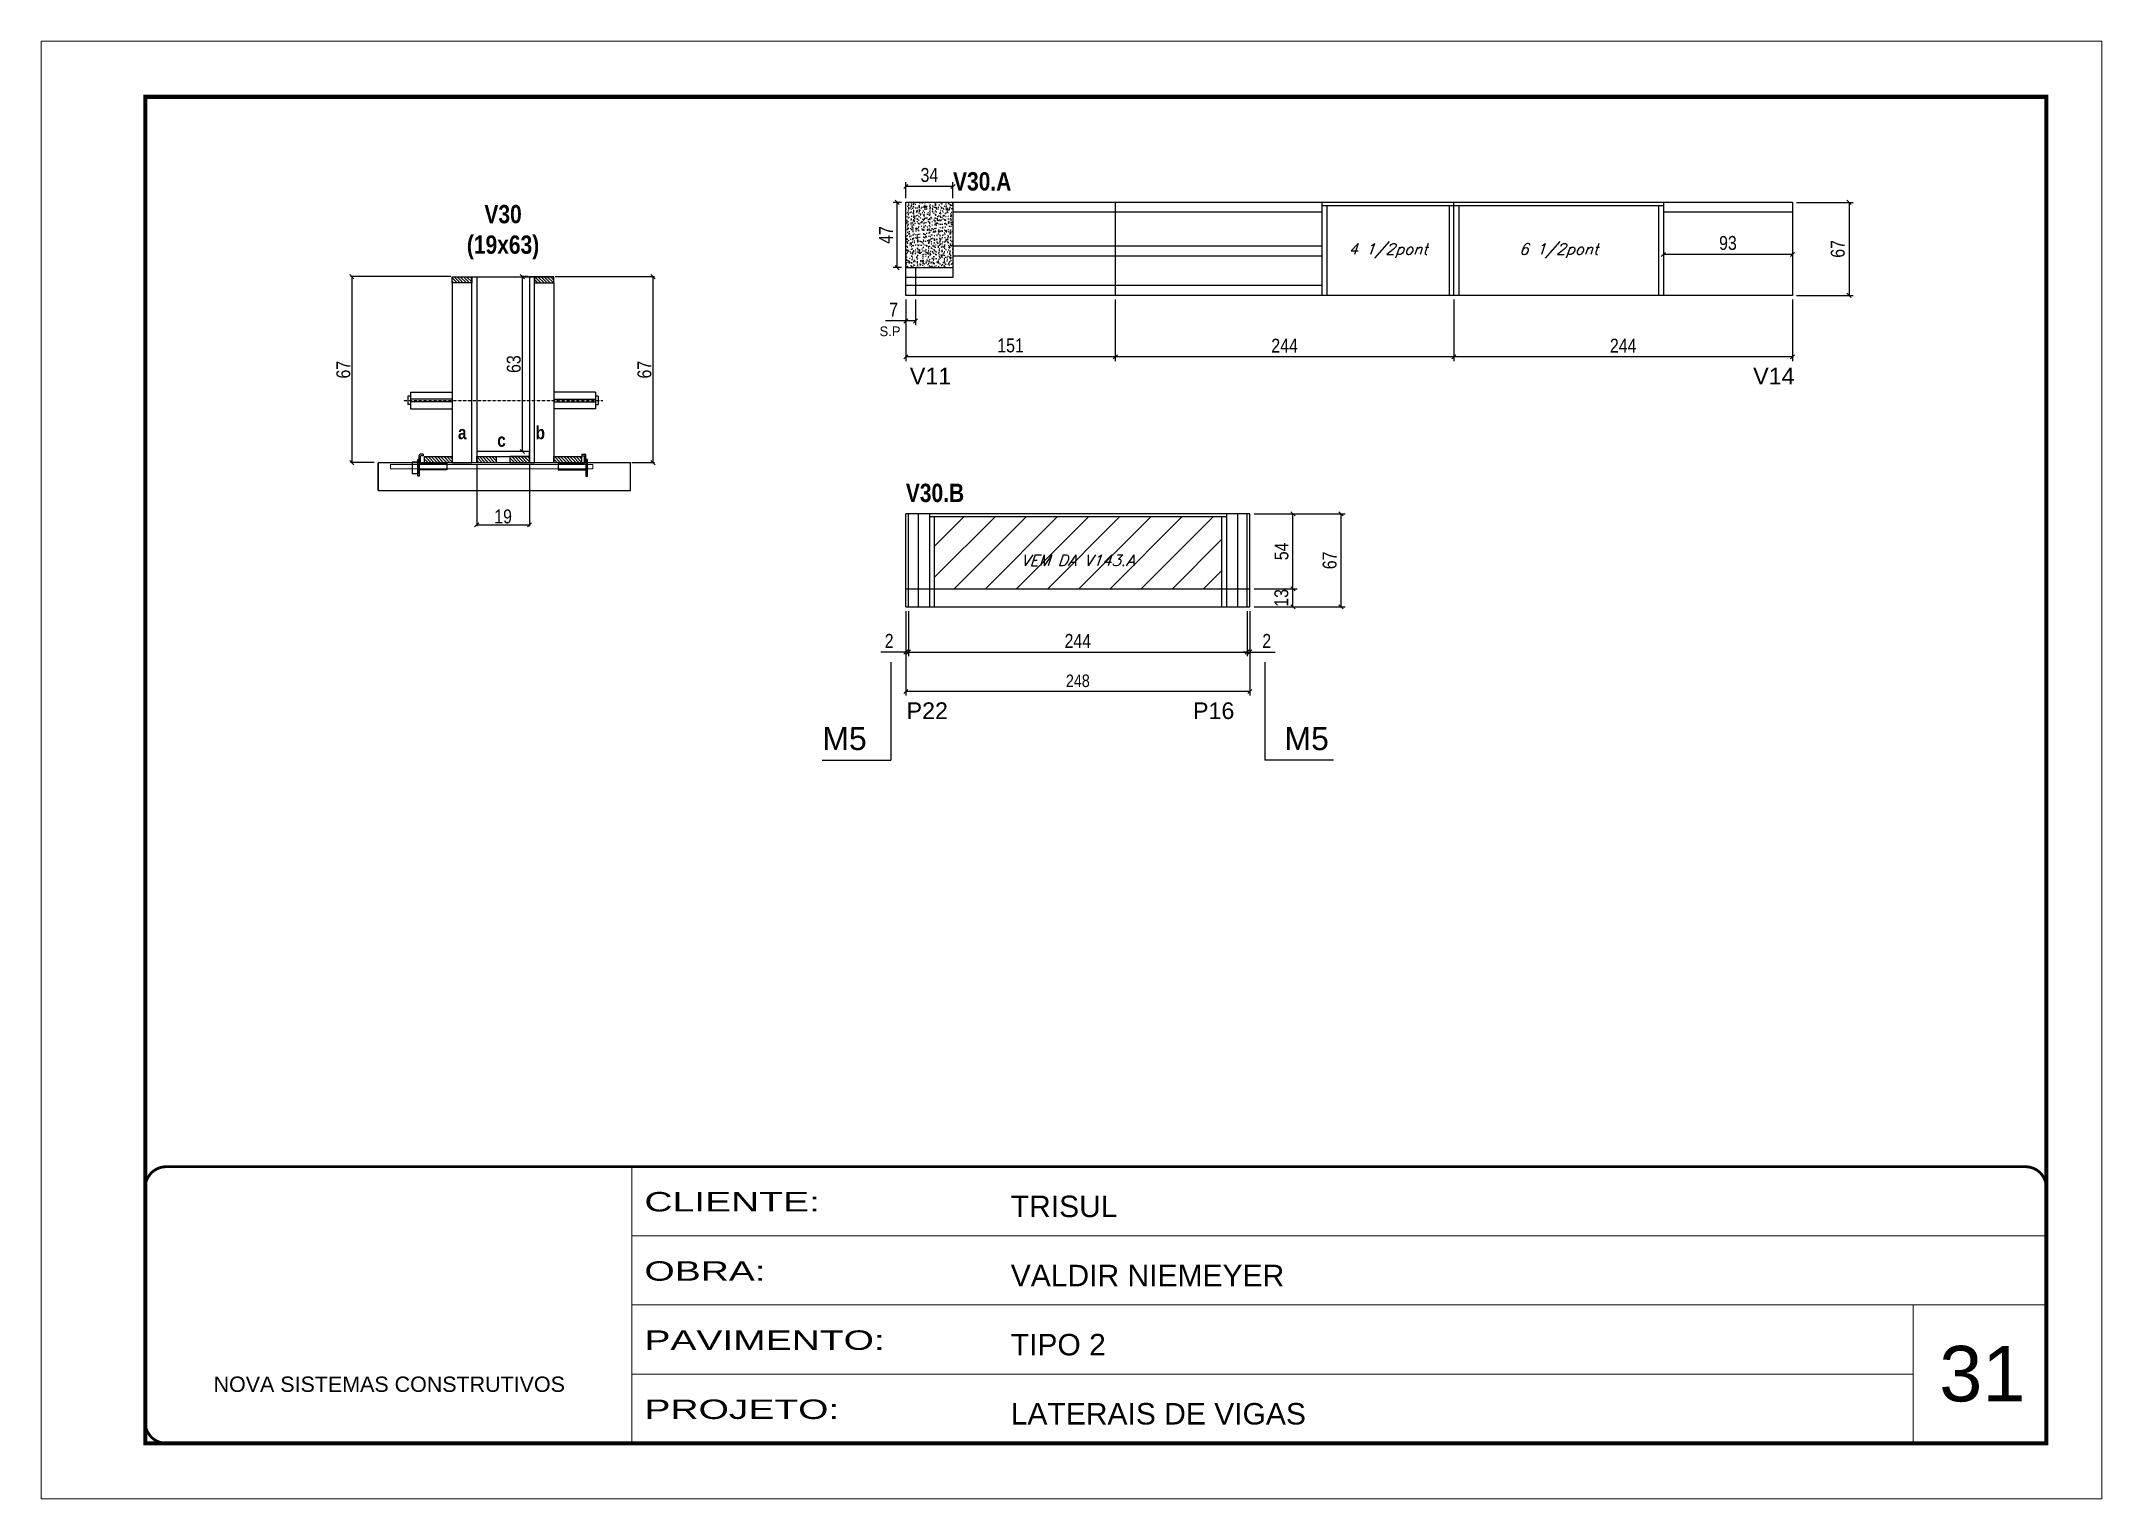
# Model space of a CAD drawing. Extents: x 3330 to 22105, y 1197 to 30204.
# Drawn here: x 6513 to 7998, y 20723 to 21773 of the extents above; entities that cross this region are included whole.
import ezdxf

# ---------------------------------------------------------------- set-up
doc = ezdxf.new("R2010")
doc.units = 0
for name, pattern in [('CONTINUO', [0]), ('DASHED', [0.75, 0.5, -0.25]), ('HIDDEN', [0.375, 0.25, -0.125])]:
    doc.linetypes.add(name, pattern=pattern)
for name, color, linetype in [('5', 5, 'Continuous'), ('barrote', 251, 'Continuous'), ('COTA', 241, 'Continuous'), ('detalhes', 4, 'Continuous'), ('NOMENCLATURA', 7, 'Continuous'), ('Painéis', 200, 'Continuous'), ('presilha', 1, 'Continuous'), ('SARR_2.2x10', 60, 'Continuous'), ('SARR_2.2x7', 40, 'Continuous'), ('SARR_3.5x7', 81, 'Continuous'), ('TENSOR', 3, 'Continuous'), ('texto', 7, 'Continuous')]:
    doc.layers.add(name, color=color, linetype=linetype)
for name, color, linetype, lineweight in [('CARIMBO', 255, 'Continuous', 9), ('CONCRETO', 251, 'Continuous', 25), ('Folhas', 255, 'Continuous', 9), ('Hachura', 251, 'Continuous', 9), ('SARRAFO DE PRESSAO', 251, 'DASHED', 9), ('SCO-___-LAJ', 2, 'Continuous', 0)]:
    doc.layers.add(name, color=color, linetype=linetype, lineweight=lineweight)
doc.styles.add('ARIAL', font='arial.ttf')
doc.styles.add('COTA TECNICA', font='techl___.ttf', dxfattribs={"height": 10})
doc.styles.add('COTA TECNICA 2X', font='techl___.ttf', dxfattribs={"height": 10})
doc.styles.add('COTA TECNICA-50', font='techl___.ttf', dxfattribs={"height": 9})
doc.styles.add('Romans', font='romans.shx')
doc.styles.add('ROMAS860', font='ROMAS860.SHX')
doc.styles.get("Standard").update_dxf_attribs({"font": 'arial.ttf'})
doc.styles.add('TECNICA', font='techb___.ttf', dxfattribs={"height": 10})
doc.styles.add('Tecnologia', font='')
doc.styles.get('Tecnologia').set_extended_font_data('Forgotten Futurist')
doc.dimstyles.new('COTA PAINEL-50', dxfattribs={"dimtxt": 9, "dimasz": 3, "dimexe": 3, "dimexo": 3, "dimgap": 3, "dimtad": 1, "dimdec": 1, "dimzin": 12, "dimdsep": 46, "dimtxsty": 'COTA TECNICA-50', "dimblk1": 'OBLIQUE', "dimblk2": 'OBLIQUE', "dimsah": 1, "dimcen": 0.9, "dimclrd": 4, "dimclre": 4, "dimclrt": 240, "dimadec": 1, "dimazin": 3, "dimtfac": 1, "dimtdec": 1, "dimtmove": 0, "dimatfit": 3, "dimfxl": 1, "dimtolj": 1, "dimtzin": 12, "dimarcsym": 0})
doc.dimstyles.new('PAINEL', dxfattribs={"dimtxt": 10, "dimasz": 3, "dimexe": 3, "dimexo": 3, "dimgap": 3, "dimtad": 1, "dimdec": 1, "dimzin": 12, "dimdsep": 46, "dimtxsty": 'COTA TECNICA', "dimblk1": 'OBLIQUE', "dimblk2": 'OBLIQUE', "dimsah": 1, "dimcen": 0.9, "dimclrd": 4, "dimclre": 4, "dimclrt": 240, "dimadec": 1, "dimazin": 3, "dimtfac": 1, "dimtdec": 1, "dimtmove": 0, "dimatfit": 3, "dimfxl": 1, "dimtolj": 1, "dimtzin": 12, "dimarcsym": 0})
doc.dimstyles.new('SECAO', dxfattribs={"dimscale": 0.333333, "dimtxt": 5, "dimasz": 9, "dimexe": 3, "dimexo": 3, "dimgap": 3, "dimtad": 1, "dimdec": 1, "dimlfac": 0.5, "dimzin": 12, "dimdsep": 46, "dimtxsty": 'COTA TECNICA 2X', "dimblk1": 'OBLIQUE', "dimblk2": 'OBLIQUE', "dimsah": 1, "dimcen": 0.9, "dimclrd": 4, "dimclre": 4, "dimclrt": 240, "dimadec": 1, "dimazin": 3, "dimtfac": 1, "dimtdec": 1, "dimtmove": 0, "dimatfit": 3, "dimfxl": 1, "dimtolj": 1, "dimtzin": 12, "dimarcsym": 0})

msp = doc.modelspace()

# ---------------------------------------------------------------- texts
at = {"layer": '5', "linetype": 'Continuous'}
for s, rotation, p in [('V11', 359.99996, (7139.23, 21525.85)), ('V14', 359.99996, (7746.99, 21525.85)), ('P22', 0.00004, (7136.87, 21284.82)), ('P16', 0.00004, (7343.28, 21284.82))]:
    msp.add_text(s, height=12, rotation=rotation, dxfattribs=at).set_placement(p)
at = {"layer": 'CARIMBO', "style": 'ARIAL'}
msp.add_text('31', height=40, dxfattribs=at).set_placement((7881.09, 20793.24))
at = {"layer": 'detalhes', "style": 'TECNICA'}
for s, p in [('a', (6813.58, 21486.37)), ('c', (6841.88, 21480.95)), ('b', (6869.56, 21486.36))]:
    msp.add_text(s, height=9.6, dxfattribs=at).set_placement(p)
at = {"layer": 'NOMENCLATURA', "style": 'TECNICA'}
for s, p in [('V30.A', (7170.34, 21665.56)), ('V30.B', (7136.34, 21441.15))]:
    msp.add_text(s, height=13.2, dxfattribs=at).set_placement(p)
at = {"layer": 'NOMENCLATURA', "linetype": 'Continuous'}
for p in [(7076.12, 21262.48), (7409.19, 21262.48)]:
    msp.add_text('M5', height=16.5, dxfattribs=at).set_placement(p)
at = {"layer": 'NOMENCLATURA', "insert": (6846.06, 21655.17), "char_height": 13.2, "attachment_point": 2, "style": 'TECNICA'}
msp.add_mtext_dynamic_manual_height_columns('V30\\P(19x63)', width=300.2766, gutter_width=1, heights=[0], dxfattribs=at)
at = {"layer": 'texto', "color": 2, "char_height": 8, "attachment_point": 5, "style": 'Romans'}
for s, insert in [('{\\Q19;\\C256;4 1/2pont}', (7483.84, 21622.04)), ('{\\Q19;\\C256;6 1/2pont}', (7606.84, 21622.04)), ('{\\Q19;\\C256;VEM DA V143.A}', (7260.09, 21399.13))]:
    msp.add_mtext(s, dxfattribs=dict(at, insert=insert))
at = {"layer": 'texto', "color": 4, "insert": (7124.94, 21564.09), "char_height": 7, "attachment_point": 5, "style": 'ROMAS860'}
msp.add_mtext('S.P', dxfattribs=at)

# ---------------------------------------------------------------- blocks, each defined once
blk = doc.blocks.new('9999999999')
at = {"color": 30, "linetype": 'CONTINUO'}
for p, q in [((98564.6, 34230.2), (98564.6, 34429.4)), ((98564.6, 34379.6), (99584, 34379.6)), ((98564.6, 34329.8), (99488, 34329.8)), ((99584, 34329.8), (99488, 34329.8)), ((99488, 34329.8), (99488, 34230.2)), ((98564.6, 34280), (99488, 34280))]:
    blk.add_line(p, q, dxfattribs=at)
at = {"color": 30, "linetype": 'CONTINUO', "const_width": 2}
blk.add_lwpolyline([(99584, 34230.2), (99584, 34414.4, 0.414214), (99569, 34429.4), (98229, 34429.4, 0.414214), (98214, 34414.4), (98214, 34245.2, 0.414214), (98229, 34230.2), (99584, 34230.2)], format="xyb", dxfattribs=at)
at = {"layer": 'Folhas'}
blk.add_lwpolyline([(98139, 34190.2), (99624, 34190.2), (99624, 35240.2), (98139, 35240.2)], close=True, dxfattribs=at)
at = {"layer": 'Folhas', "color": 30, "const_width": 3}
blk.add_lwpolyline([(98214, 34230.2), (99584, 34230.2), (99584, 35200.2), (98214, 35200.2)], close=True, dxfattribs=at)
at = {"color": 7, "linetype": 'Continuous', "ltscale": 5, "style": 'ARIAL'}
for s, height, p in [('TRISUL', 15.48, (98837.7, 34393.1)), ('VALDIR NIEMEYER', 15.483, (98837.7, 34343.3)), ('TIPO 2', 15.48, (98837.7, 34293.5)), ('NOVA SISTEMAS CONSTRUTIVOS', 11.059, (98263.2, 34267.2)), ('LATERAIS DE VIGAS', 15.483, (98837.7, 34243.7))]:
    blk.add_text(s, height=height, dxfattribs=at).set_placement(p)
at = {"layer": 'Folhas', "color": 7, "style": 'Tecnologia', "width": 1.5}
for s, p in [('CLIENTE:', (98573.7, 34397.2)), ('OBRA:', (98573.7, 34347.3)), ('PAVIMENTO:', (98573.7, 34297.5)), ('PROJETO:', (98573.7, 34247.7))]:
    blk.add_text(s, height=14, dxfattribs=at).set_placement(p)
blk = doc.blocks.new('PRESILHA METÁLICA 1')
at = {"layer": 'presilha'}
for p, q in [((0, 13), (6, 13)), ((0, 13), (0, 0)), ((6, 0), (0, 0)), ((6, 15.5), (7.5, 15.5)), ((6, -2.5), (6, 15.5)), ((6, 13), (6, 0)), ((7.5, 10.6), (7.5, 19.9)), ((7.5, 15.5), (7.5, -2.5)), ((37.5, 4.1), (7.5, 4.1)), ((12, 21), (8.6, 21)), ((9, 11.6), (9, 18.9)), ((12, 19.5), (9.6, 19.5)), ((37.5, 11), (9.6, 11)), ((12, 21), (12, 19.5)), ((37.5, 11), (37.5, 4.1)), ((7.5, -2.5), (6, -2.5))]:
    blk.add_line(p, q, dxfattribs=at)
for centre, radius, start, end in [((8.6, 19.9), 1.14, 90, 180), ((9.6, 18.9), 0.57, 90, 180), ((9.6, 11.6), 0.57, 180, 270)]:
    blk.add_arc(centre, radius, start, end, dxfattribs=at)
blk = doc.blocks.new('PRESILHA METÁLICA 2')
at = {"layer": 'presilha'}
for p, q in [((-5.2, 23.5), (-5.2, 22)), ((-5.2, 23.5), (-1.9, 23.5)), ((-0.8, 14.6), (-0.8, 22.4)), ((-30.8, 13.5), (-30.8, 6.6)), ((-30.8, 13.5), (-2.8, 13.5)), ((-30.8, 6.6), (-0.8, 6.6)), ((-5.2, 22), (-2.8, 22)), ((-2.2, 14.1), (-2.2, 21.4)), ((0.8, 18), (-0.8, 18)), ((-0.8, 18), (-0.8, 0)), ((-0.8, 0), (0.8, 0)), ((0.8, 0), (0.8, 18))]:
    blk.add_line(p, q, dxfattribs=at)
for centre, radius, start, end in [((-1.9, 22.4), 1.14, 0, 90), ((-2.8, 21.4), 0.57, 0, 90), ((-2.8, 14.1), 0.57, 270, 0)]:
    blk.add_arc(centre, radius, start, end, dxfattribs=at)
blk = doc.blocks.new('_Oblique')
at = {"color": 0, "linetype": 'ByBlock', "lineweight": -2}
blk.add_line((-0.5, -0.5), (0.5, 0.5), dxfattribs=at)
blk = doc.blocks.new('*D759')
at = {"layer": 'COTA', "color": 4, "lineweight": -2, "transparency": 16777216}
for p, q in [((6883.7, 21603.5), (6955.1, 21603.5)), ((6954.1, 21603.5), (6954.1, 21469.5)), ((6938.9, 21469.5), (6955.1, 21469.5))]:
    blk.add_line(p, q, dxfattribs=at)
at = {"layer": 'Defpoints', "color": 0, "transparency": 16777216}
for p in [(6882.7, 21603.5), (6937.9, 21469.5), (6954.1, 21469.5)]:
    blk.add_point(p, dxfattribs=at)
at = {"layer": 'COTA', "color": 4, "lineweight": -2, "transparency": 16777216, "xscale": 3, "yscale": 3, "zscale": 3}
for p, rotation in [((6954.1, 21603.5), 90), ((6954.1, 21469.5), 270)]:
    blk.add_blockref('_Oblique', p, dxfattribs=dict(at, rotation=rotation))
at = {"layer": 'COTA', "color": 240, "transparency": 16777216, "insert": (6948, 21536.5), "char_height": 10, "attachment_point": 5, "rotation": 90, "style": 'COTA TECNICA 2X'}
blk.add_mtext('\\A1;67', dxfattribs=at)
blk = doc.blocks.new('*D760')
at = {"layer": 'COTA', "color": 4, "lineweight": -2, "transparency": 16777216}
for p, q in [((6808.5, 21603.5), (6736.1, 21603.5)), ((6737.1, 21603.5), (6737.1, 21469.5)), ((6753.2, 21469.5), (6736.1, 21469.5))]:
    blk.add_line(p, q, dxfattribs=at)
at = {"layer": 'Defpoints', "color": 0, "transparency": 16777216}
for p in [(6809.5, 21603.5), (6737.1, 21469.5), (6754.2, 21469.5)]:
    blk.add_point(p, dxfattribs=at)
at = {"layer": 'COTA', "color": 4, "lineweight": -2, "transparency": 16777216, "xscale": 3, "yscale": 3, "zscale": 3}
for p, rotation in [((6737.1, 21603.5), 90), ((6737.1, 21469.5), 270)]:
    blk.add_blockref('_Oblique', p, dxfattribs=dict(at, rotation=rotation))
at = {"layer": 'COTA', "color": 240, "transparency": 16777216, "insert": (6731, 21536.5), "char_height": 10, "attachment_point": 5, "rotation": 90, "style": 'COTA TECNICA 2X'}
blk.add_mtext('\\A1;67', dxfattribs=at)
blk = doc.blocks.new('*D761')
at = {"layer": 'COTA', "color": 4, "lineweight": -2, "transparency": 16777216}
for p, q in [((6864.1, 21603.5), (6859, 21603.5)), ((6860, 21477.5), (6860, 21603.5)), ((6864.1, 21477.5), (6859, 21477.5))]:
    blk.add_line(p, q, dxfattribs=at)
at = {"layer": 'Defpoints', "color": 0, "transparency": 16777216}
for p in [(6860, 21603.5), (6865.1, 21603.5), (6865.1, 21477.5)]:
    blk.add_point(p, dxfattribs=at)
at = {"layer": 'COTA', "color": 4, "lineweight": -2, "transparency": 16777216, "xscale": 3, "yscale": 3, "zscale": 3}
for p, rotation in [((6860, 21603.5), 90), ((6860, 21477.5), 270)]:
    blk.add_blockref('_Oblique', p, dxfattribs=dict(at, rotation=rotation))
at = {"layer": 'COTA', "color": 240, "transparency": 16777216, "insert": (6853.8, 21540.5), "char_height": 10, "attachment_point": 5, "rotation": 90, "style": 'COTA TECNICA 2X'}
blk.add_mtext('\\A1;63', dxfattribs=at)
blk = doc.blocks.new('*D762')
at = {"layer": 'COTA', "color": 4, "lineweight": -2, "transparency": 16777216}
for p, q in [((6827.1, 21468.5), (6827.1, 21423.7)), ((6865.1, 21468.5), (6865.1, 21423.7)), ((6827.1, 21424.7), (6865.1, 21424.7))]:
    blk.add_line(p, q, dxfattribs=at)
at = {"layer": 'Defpoints', "color": 0, "transparency": 16777216}
for p in [(6827.1, 21469.5), (6865.1, 21469.5), (6865.1, 21424.7)]:
    blk.add_point(p, dxfattribs=at)
at = {"layer": 'COTA', "color": 4, "lineweight": -2, "transparency": 16777216, "xscale": 3, "yscale": 3, "zscale": 3, "rotation": 180}
blk.add_blockref('_Oblique', (6827.1, 21424.7), dxfattribs=at)
at = {"layer": 'COTA', "color": 4, "lineweight": -2, "transparency": 16777216, "xscale": 3, "yscale": 3, "zscale": 3}
blk.add_blockref('_Oblique', (6865.1, 21424.7), dxfattribs=at)
at = {"layer": 'COTA', "color": 240, "transparency": 16777216, "insert": (6846.1, 21430.7), "char_height": 10, "attachment_point": 5, "style": 'COTA TECNICA 2X'}
blk.add_mtext('\\A1;19', dxfattribs=at)
blk = doc.blocks.new('*D763')
at = {"layer": 'COTA', "color": 4, "linetype": 'ByBlock', "lineweight": -2, "transparency": 16777216}
for p, q in [((7531.3, 21587), (7531.3, 21542.7)), ((7775.3, 21587), (7775.3, 21542.7)), ((7775.3, 21545.7), (7531.3, 21545.7))]:
    blk.add_line(p, q, dxfattribs=at)
at = {"layer": 'Defpoints', "color": 0, "linetype": 'ByBlock', "transparency": 16777216}
for p in [(7531.3, 21590), (7775.3, 21590), (7531.3, 21545.7)]:
    blk.add_point(p, dxfattribs=at)
at = {"layer": 'COTA', "color": 4, "linetype": 'ByBlock', "lineweight": -2, "transparency": 16777216, "xscale": 3, "yscale": 3, "zscale": 3, "rotation": 180}
blk.add_blockref('_Oblique', (7531.3, 21545.7), dxfattribs=at)
at = {"layer": 'COTA', "color": 4, "linetype": 'ByBlock', "lineweight": -2, "transparency": 16777216, "xscale": 3, "yscale": 3, "zscale": 3}
blk.add_blockref('_Oblique', (7775.3, 21545.7), dxfattribs=at)
at = {"layer": 'COTA', "color": 240, "linetype": 'ByBlock', "transparency": 16777216, "insert": (7653.3, 21553.8), "char_height": 10, "attachment_point": 5, "style": 'COTA TECNICA'}
blk.add_mtext('\\A1;244', dxfattribs=at)
blk = doc.blocks.new('*D764')
at = {"layer": 'COTA', "color": 4, "linetype": 'ByBlock', "lineweight": -2, "transparency": 16777216}
for p, q in [((7287.3, 21587), (7287.3, 21542.7)), ((7531.3, 21587), (7531.3, 21542.7)), ((7531.3, 21545.7), (7287.3, 21545.7))]:
    blk.add_line(p, q, dxfattribs=at)
at = {"layer": 'Defpoints', "color": 0, "linetype": 'ByBlock', "transparency": 16777216}
for p in [(7287.3, 21590), (7531.3, 21590), (7287.3, 21545.7)]:
    blk.add_point(p, dxfattribs=at)
at = {"layer": 'COTA', "color": 4, "linetype": 'ByBlock', "lineweight": -2, "transparency": 16777216, "xscale": 3, "yscale": 3, "zscale": 3, "rotation": 180}
blk.add_blockref('_Oblique', (7287.3, 21545.7), dxfattribs=at)
at = {"layer": 'COTA', "color": 4, "linetype": 'ByBlock', "lineweight": -2, "transparency": 16777216, "xscale": 3, "yscale": 3, "zscale": 3}
blk.add_blockref('_Oblique', (7531.3, 21545.7), dxfattribs=at)
at = {"layer": 'COTA', "color": 240, "linetype": 'ByBlock', "transparency": 16777216, "insert": (7409.3, 21553.8), "char_height": 10, "attachment_point": 5, "style": 'COTA TECNICA'}
blk.add_mtext('\\A1;244', dxfattribs=at)
blk = doc.blocks.new('*D765')
at = {"layer": 'COTA', "color": 4, "linetype": 'ByBlock', "lineweight": -2, "transparency": 16777216}
for p, q in [((7136.3, 21587), (7136.3, 21542.7)), ((7287.3, 21587), (7287.3, 21542.7)), ((7287.3, 21545.7), (7136.3, 21545.7))]:
    blk.add_line(p, q, dxfattribs=at)
at = {"layer": 'Defpoints', "color": 0, "linetype": 'ByBlock', "transparency": 16777216}
for p in [(7136.3, 21590), (7287.3, 21590), (7136.3, 21545.7)]:
    blk.add_point(p, dxfattribs=at)
at = {"layer": 'COTA', "color": 4, "linetype": 'ByBlock', "lineweight": -2, "transparency": 16777216, "xscale": 3, "yscale": 3, "zscale": 3, "rotation": 180}
blk.add_blockref('_Oblique', (7136.3, 21545.7), dxfattribs=at)
at = {"layer": 'COTA', "color": 4, "linetype": 'ByBlock', "lineweight": -2, "transparency": 16777216, "xscale": 3, "yscale": 3, "zscale": 3}
blk.add_blockref('_Oblique', (7287.3, 21545.7), dxfattribs=at)
at = {"layer": 'COTA', "color": 240, "linetype": 'ByBlock', "transparency": 16777216, "insert": (7211.8, 21553.9), "char_height": 10, "attachment_point": 5, "style": 'COTA TECNICA'}
blk.add_mtext('\\A1;151', dxfattribs=at)
blk = doc.blocks.new('*D766')
at = {"layer": 'COTA', "color": 4, "linetype": 'ByBlock', "lineweight": -2, "transparency": 16777216}
for p, q in [((7682.3, 21620.5), (7682.3, 21616.5)), ((7775.3, 21619.5), (7682.3, 21619.5)), ((7775.3, 21620.5), (7775.3, 21616.5))]:
    blk.add_line(p, q, dxfattribs=at)
at = {"layer": 'Defpoints', "color": 0, "linetype": 'ByBlock', "transparency": 16777216}
for p in [(7682.3, 21623.5), (7775.3, 21623.5), (7682.3, 21619.5)]:
    blk.add_point(p, dxfattribs=at)
at = {"layer": 'COTA', "color": 4, "linetype": 'ByBlock', "lineweight": -2, "transparency": 16777216, "xscale": 3, "yscale": 3, "zscale": 3, "rotation": 180}
blk.add_blockref('_Oblique', (7682.3, 21619.5), dxfattribs=at)
at = {"layer": 'COTA', "color": 4, "linetype": 'ByBlock', "lineweight": -2, "transparency": 16777216, "xscale": 3, "yscale": 3, "zscale": 3}
blk.add_blockref('_Oblique', (7775.3, 21619.5), dxfattribs=at)
at = {"layer": 'COTA', "color": 240, "linetype": 'ByBlock', "transparency": 16777216, "insert": (7728.8, 21627.7), "char_height": 10, "attachment_point": 5, "style": 'COTA TECNICA'}
blk.add_mtext('\\A1;93', dxfattribs=at)
blk = doc.blocks.new('*D767')
at = {"layer": 'COTA', "color": 4, "linetype": 'ByBlock', "lineweight": -2, "transparency": 16777216}
for p, q in [((7136.3, 21587), (7136.3, 21568.6)), ((7143.3, 21587), (7143.3, 21568.6)), ((7136.3, 21571.6), (7121.6, 21571.6)), ((7143.3, 21571.6), (7136.3, 21571.6))]:
    blk.add_line(p, q, dxfattribs=at)
at = {"layer": 'Defpoints', "color": 0, "linetype": 'ByBlock', "transparency": 16777216}
for p in [(7136.3, 21590), (7143.3, 21590), (7136.3, 21571.6)]:
    blk.add_point(p, dxfattribs=at)
at = {"layer": 'COTA', "color": 4, "linetype": 'ByBlock', "lineweight": -2, "transparency": 16777216, "xscale": 3, "yscale": 3, "zscale": 3, "rotation": 180}
blk.add_blockref('_Oblique', (7136.3, 21571.6), dxfattribs=at)
at = {"layer": 'COTA', "color": 4, "linetype": 'ByBlock', "lineweight": -2, "transparency": 16777216, "xscale": 3, "yscale": 3, "zscale": 3}
blk.add_blockref('_Oblique', (7143.3, 21571.6), dxfattribs=at)
at = {"layer": 'COTA', "color": 240, "linetype": 'ByBlock', "transparency": 16777216, "insert": (7127.5, 21579.7), "char_height": 10, "attachment_point": 5, "style": 'COTA TECNICA'}
blk.add_mtext('\\A1;7', dxfattribs=at)
blk = doc.blocks.new('*D768')
at = {"layer": 'COTA', "color": 4, "linetype": 'ByBlock', "lineweight": -2, "transparency": 16777216}
for p, q in [((7136.3, 21660), (7136.3, 21671.5)), ((7170.3, 21668.5), (7136.3, 21668.5)), ((7170.3, 21660), (7170.3, 21671.5))]:
    blk.add_line(p, q, dxfattribs=at)
at = {"layer": 'Defpoints', "color": 0, "linetype": 'ByBlock', "transparency": 16777216}
for p in [(7136.3, 21668.5), (7136.3, 21657), (7170.3, 21657)]:
    blk.add_point(p, dxfattribs=at)
at = {"layer": 'COTA', "color": 4, "linetype": 'ByBlock', "lineweight": -2, "transparency": 16777216, "xscale": 3, "yscale": 3, "zscale": 3, "rotation": 180}
blk.add_blockref('_Oblique', (7136.3, 21668.5), dxfattribs=at)
at = {"layer": 'COTA', "color": 4, "linetype": 'ByBlock', "lineweight": -2, "transparency": 16777216, "xscale": 3, "yscale": 3, "zscale": 3}
blk.add_blockref('_Oblique', (7170.3, 21668.5), dxfattribs=at)
at = {"layer": 'COTA', "color": 240, "linetype": 'ByBlock', "transparency": 16777216, "insert": (7153.3, 21676.7), "char_height": 10, "attachment_point": 5, "style": 'COTA TECNICA'}
blk.add_mtext('\\A1;34', dxfattribs=at)
blk = doc.blocks.new('*D769')
at = {"layer": 'COTA', "color": 4, "linetype": 'ByBlock', "lineweight": -2, "transparency": 16777216}
for p, q in [((7136.3, 21362.6), (7136.3, 21301.7)), ((7384.3, 21362.6), (7384.3, 21301.7)), ((7384.3, 21304.7), (7136.3, 21304.7))]:
    blk.add_line(p, q, dxfattribs=at)
at = {"layer": 'Defpoints', "color": 0, "linetype": 'ByBlock', "transparency": 16777216}
for p in [(7136.3, 21365.6), (7384.3, 21365.6), (7136.3, 21304.7)]:
    blk.add_point(p, dxfattribs=at)
at = {"layer": 'COTA', "color": 4, "linetype": 'ByBlock', "lineweight": -2, "transparency": 16777216, "xscale": 3, "yscale": 3, "zscale": 3, "rotation": 180}
blk.add_blockref('_Oblique', (7136.3, 21304.7), dxfattribs=at)
at = {"layer": 'COTA', "color": 4, "linetype": 'ByBlock', "lineweight": -2, "transparency": 16777216, "xscale": 3, "yscale": 3, "zscale": 3}
blk.add_blockref('_Oblique', (7384.3, 21304.7), dxfattribs=at)
at = {"layer": 'COTA', "color": 240, "linetype": 'ByBlock', "transparency": 16777216, "insert": (7260.3, 21312.3), "char_height": 9, "attachment_point": 5, "style": 'COTA TECNICA-50'}
blk.add_mtext('\\A1;248', dxfattribs=at)
blk = doc.blocks.new('*D770')
at = {"layer": 'COTA', "color": 4, "linetype": 'ByBlock', "lineweight": -2, "transparency": 16777216}
for p, q in [((7138.3, 21362.6), (7138.3, 21330.1)), ((7382.3, 21362.6), (7382.3, 21330.1)), ((7138.3, 21333.1), (7382.3, 21333.1))]:
    blk.add_line(p, q, dxfattribs=at)
at = {"layer": 'Defpoints', "color": 0, "linetype": 'ByBlock', "transparency": 16777216}
for p in [(7138.3, 21365.6), (7382.3, 21365.6), (7382.3, 21333.1)]:
    blk.add_point(p, dxfattribs=at)
at = {"layer": 'COTA', "color": 4, "linetype": 'ByBlock', "lineweight": -2, "transparency": 16777216, "xscale": 3, "yscale": 3, "zscale": 3, "rotation": 180}
blk.add_blockref('_Oblique', (7138.3, 21333.1), dxfattribs=at)
at = {"layer": 'COTA', "color": 4, "linetype": 'ByBlock', "lineweight": -2, "transparency": 16777216, "xscale": 3, "yscale": 3, "zscale": 3}
blk.add_blockref('_Oblique', (7382.3, 21333.1), dxfattribs=at)
at = {"layer": 'COTA', "color": 240, "linetype": 'ByBlock', "transparency": 16777216, "insert": (7260.3, 21341.1), "char_height": 10, "attachment_point": 5, "style": 'COTA TECNICA'}
blk.add_mtext('\\A1;244', dxfattribs=at)
blk = doc.blocks.new('*D771')
at = {"layer": 'COTA', "color": 4, "linetype": 'ByBlock', "lineweight": -2, "transparency": 16777216}
for p, q in [((7382.3, 21362.6), (7382.3, 21330.1)), ((7384.3, 21362.6), (7384.3, 21330.1)), ((7382.3, 21333.1), (7379.3, 21333.1)), ((7382.3, 21333.1), (7384.3, 21333.1)), ((7384.3, 21333.1), (7402.4, 21333.1))]:
    blk.add_line(p, q, dxfattribs=at)
at = {"layer": 'Defpoints', "color": 0, "linetype": 'ByBlock', "transparency": 16777216}
for p in [(7382.3, 21365.6), (7384.3, 21365.6), (7384.3, 21333.1)]:
    blk.add_point(p, dxfattribs=at)
at = {"layer": 'COTA', "color": 4, "linetype": 'ByBlock', "lineweight": -2, "transparency": 16777216, "xscale": 3, "yscale": 3, "zscale": 3}
blk.add_blockref('_Oblique', (7382.3, 21333.1), dxfattribs=at)
at = {"layer": 'COTA', "color": 4, "linetype": 'ByBlock', "lineweight": -2, "transparency": 16777216, "xscale": 3, "yscale": 3, "zscale": 3, "rotation": 180}
blk.add_blockref('_Oblique', (7384.3, 21333.1), dxfattribs=at)
at = {"layer": 'COTA', "color": 240, "linetype": 'ByBlock', "transparency": 16777216, "insert": (7396.4, 21341.1), "char_height": 10, "attachment_point": 5, "style": 'COTA TECNICA'}
blk.add_mtext('\\A1;2', dxfattribs=at)
blk = doc.blocks.new('*D772')
at = {"layer": 'COTA', "color": 4, "linetype": 'ByBlock', "lineweight": -2, "transparency": 16777216}
for p, q in [((7136.3, 21362.6), (7136.3, 21330.1)), ((7138.3, 21362.6), (7138.3, 21330.1)), ((7136.3, 21333.1), (7118.2, 21333.1)), ((7138.3, 21333.1), (7136.3, 21333.1)), ((7138.3, 21333.1), (7141.3, 21333.1))]:
    blk.add_line(p, q, dxfattribs=at)
at = {"layer": 'Defpoints', "color": 0, "linetype": 'ByBlock', "transparency": 16777216}
for p in [(7136.3, 21365.6), (7138.3, 21365.6), (7136.3, 21333.1)]:
    blk.add_point(p, dxfattribs=at)
at = {"layer": 'COTA', "color": 4, "linetype": 'ByBlock', "lineweight": -2, "transparency": 16777216, "xscale": 3, "yscale": 3, "zscale": 3}
blk.add_blockref('_Oblique', (7136.3, 21333.1), dxfattribs=at)
at = {"layer": 'COTA', "color": 4, "linetype": 'ByBlock', "lineweight": -2, "transparency": 16777216, "xscale": 3, "yscale": 3, "zscale": 3, "rotation": 180}
blk.add_blockref('_Oblique', (7138.3, 21333.1), dxfattribs=at)
at = {"layer": 'COTA', "color": 240, "linetype": 'ByBlock', "transparency": 16777216, "insert": (7124.3, 21341.1), "char_height": 10, "attachment_point": 5, "style": 'COTA TECNICA'}
blk.add_mtext('\\A1;2', dxfattribs=at)
blk = doc.blocks.new('*D773')
at = {"layer": 'COTA', "color": 4, "linetype": 'ByBlock', "lineweight": -2, "transparency": 16777216}
for p, q in [((7387.3, 21432.6), (7452.9, 21432.6)), ((7449.9, 21432.6), (7449.9, 21365.6)), ((7387.3, 21365.6), (7452.9, 21365.6))]:
    blk.add_line(p, q, dxfattribs=at)
at = {"layer": 'Defpoints', "color": 0, "linetype": 'ByBlock', "transparency": 16777216}
for p in [(7384.3, 21432.6), (7384.3, 21365.6), (7449.9, 21365.6)]:
    blk.add_point(p, dxfattribs=at)
at = {"layer": 'COTA', "color": 4, "linetype": 'ByBlock', "lineweight": -2, "transparency": 16777216, "xscale": 3, "yscale": 3, "zscale": 3}
for p, rotation in [((7449.9, 21432.6), 90), ((7449.9, 21365.6), 270)]:
    blk.add_blockref('_Oblique', p, dxfattribs=dict(at, rotation=rotation))
at = {"layer": 'COTA', "color": 240, "linetype": 'ByBlock', "transparency": 16777216, "insert": (7441.8, 21399.1), "char_height": 10, "attachment_point": 5, "rotation": 90, "style": 'COTA TECNICA'}
blk.add_mtext('\\A1;67', dxfattribs=at)
blk = doc.blocks.new('*D721')
at = {"layer": 'COTA', "color": 4, "linetype": 'ByBlock', "lineweight": -2, "transparency": 16777216}
for p, q in [((7133.3, 21657), (7127.1, 21657)), ((7130.1, 21610), (7130.1, 21657)), ((7133.3, 21610), (7127.1, 21610))]:
    blk.add_line(p, q, dxfattribs=at)
at = {"layer": 'Defpoints', "color": 0, "linetype": 'ByBlock', "transparency": 16777216}
for p in [(7130.1, 21657), (7136.3, 21657), (7136.3, 21610)]:
    blk.add_point(p, dxfattribs=at)
at = {"layer": 'COTA', "color": 4, "linetype": 'ByBlock', "lineweight": -2, "transparency": 16777216, "xscale": 3, "yscale": 3, "zscale": 3}
for p, rotation in [((7130.1, 21657), 90), ((7130.1, 21610), 270)]:
    blk.add_blockref('_Oblique', p, dxfattribs=dict(at, rotation=rotation))
at = {"layer": 'COTA', "color": 240, "linetype": 'ByBlock', "transparency": 16777216, "insert": (7122, 21633.5), "char_height": 10, "attachment_point": 5, "rotation": 90, "style": 'COTA TECNICA'}
blk.add_mtext('\\A1;47', dxfattribs=at)
blk = doc.blocks.new('*D722')
at = {"layer": 'COTA', "color": 4, "linetype": 'ByBlock', "lineweight": -2, "transparency": 16777216}
for p, q in [((7778.3, 21657), (7819.1, 21657)), ((7816.1, 21657), (7816.1, 21590)), ((7778.3, 21590), (7819.1, 21590))]:
    blk.add_line(p, q, dxfattribs=at)
at = {"layer": 'Defpoints', "color": 0, "linetype": 'ByBlock', "transparency": 16777216}
for p in [(7775.3, 21657), (7775.3, 21590), (7816.1, 21590)]:
    blk.add_point(p, dxfattribs=at)
at = {"layer": 'COTA', "color": 4, "linetype": 'ByBlock', "lineweight": -2, "transparency": 16777216, "xscale": 3, "yscale": 3, "zscale": 3}
for p, rotation in [((7816.1, 21657), 90), ((7816.1, 21590), 270)]:
    blk.add_blockref('_Oblique', p, dxfattribs=dict(at, rotation=rotation))
at = {"layer": 'COTA', "color": 240, "linetype": 'ByBlock', "transparency": 16777216, "insert": (7808, 21623.5), "char_height": 10, "attachment_point": 5, "rotation": 90, "style": 'COTA TECNICA'}
blk.add_mtext('\\A1;67', dxfattribs=at)
blk = doc.blocks.new('*D1118')
at = {"layer": 'COTA', "color": 4, "linetype": 'ByBlock', "lineweight": -2, "transparency": 16777216}
for p, q in [((7387.3, 21432.6), (7418.3, 21432.6)), ((7415.3, 21378.6), (7415.3, 21432.6)), ((7387.3, 21378.6), (7418.3, 21378.6))]:
    blk.add_line(p, q, dxfattribs=at)
at = {"layer": 'Defpoints', "color": 0, "linetype": 'ByBlock', "transparency": 16777216}
for p in [(7384.3, 21432.6), (7415.3, 21432.6), (7384.3, 21378.6)]:
    blk.add_point(p, dxfattribs=at)
at = {"layer": 'COTA', "color": 4, "linetype": 'ByBlock', "lineweight": -2, "transparency": 16777216, "xscale": 3, "yscale": 3, "zscale": 3}
for p, rotation in [((7415.3, 21432.6), 90), ((7415.3, 21378.6), 270)]:
    blk.add_blockref('_Oblique', p, dxfattribs=dict(at, rotation=rotation))
at = {"layer": 'COTA', "color": 240, "linetype": 'ByBlock', "transparency": 16777216, "insert": (7407.1, 21405.6), "char_height": 10, "attachment_point": 5, "rotation": 90, "style": 'COTA TECNICA'}
blk.add_mtext('\\A1;54', dxfattribs=at)
blk = doc.blocks.new('*D1119')
at = {"layer": 'COTA', "color": 4, "linetype": 'ByBlock', "lineweight": -2, "transparency": 16777216}
for p, q in [((7387.3, 21378.6), (7418.3, 21378.6)), ((7415.3, 21365.6), (7415.3, 21378.6)), ((7387.3, 21365.6), (7418.3, 21365.6))]:
    blk.add_line(p, q, dxfattribs=at)
at = {"layer": 'Defpoints', "color": 0, "linetype": 'ByBlock', "transparency": 16777216}
for p in [(7384.3, 21378.6), (7415.3, 21378.6), (7384.3, 21365.6)]:
    blk.add_point(p, dxfattribs=at)
at = {"layer": 'COTA', "color": 4, "linetype": 'ByBlock', "lineweight": -2, "transparency": 16777216, "xscale": 3, "yscale": 3, "zscale": 3}
for p, rotation in [((7415.3, 21378.6), 90), ((7415.3, 21365.6), 270)]:
    blk.add_blockref('_Oblique', p, dxfattribs=dict(at, rotation=rotation))
at = {"layer": 'COTA', "color": 240, "linetype": 'ByBlock', "transparency": 16777216, "insert": (7407, 21372.1), "char_height": 10, "attachment_point": 5, "rotation": 90, "style": 'COTA TECNICA'}
blk.add_mtext('\\A1;13', dxfattribs=at)

# ---------------------------------------------------------------- dimensions: what is measured, and where the dimension line sits
at = {"layer": 'COTA', "linetype": 'ByBlock'}
for base, p1, p2, angle, picture, middle in [((7136.34, 21668.5), (7170.34, 21657.04), (7136.34, 21657.04), 180, '*D768', (7153.34, 21676.72)), ((7130.07, 21657.04), (7136.34, 21610.04), (7136.34, 21657.04), 90, '*D721', (7122, 21633.54)), ((7816.11, 21590.04), (7775.34, 21657.04), (7775.34, 21590.04), 90, '*D722', (7808.01, 21623.54)), ((7682.34, 21619.46), (7775.34, 21623.54), (7682.34, 21623.54), 180, '*D766', (7728.84, 21627.71)), ((7136.34, 21571.59), (7143.34, 21590.04), (7136.34, 21590.04), 180, '*D767', (7127.47, 21579.66)), ((7531.34, 21545.75), (7775.34, 21590.04), (7531.34, 21590.04), 180, '*D763', (7653.34, 21553.82)), ((7449.91, 21365.63), (7384.34, 21432.63), (7384.34, 21365.63), 90, '*D773', (7441.81, 21399.13)), ((7415.25, 21432.63), (7384.34, 21378.63), (7384.34, 21432.63), 90, '*D1118', (7407.15, 21405.63))]:
    dim = msp.add_linear_dim(base=base, p1=p1, p2=p2, angle=angle, dimstyle='PAINEL', dxfattribs=at)
    dim.commit()
    dim.dimension.update_dxf_attribs({"geometry": picture, "text_midpoint": middle})
at = {"layer": 'COTA'}
for base, p1, p2, picture, middle in [((6737.14, 21469.48, 0), (6809.46, 21603.48), (6754.24, 21469.48, 0), '*D760', (6731.04, 21536.48, 0)), ((6859.98, 21603.48), (6865.06, 21477.48), (6865.06, 21603.48), '*D761', (6853.76, 21540.48)), ((6954.1, 21469.48, 0), (6882.66, 21603.48), (6937.87, 21469.48, 0), '*D759', (6948, 21536.48, 0))]:
    dim = msp.add_linear_dim(base=base, p1=p1, p2=p2, angle=90, dimstyle='SECAO', dxfattribs=at)
    dim.commit()
    dim.dimension.update_dxf_attribs({"geometry": picture, "text_midpoint": middle})
at = {"layer": 'COTA', "linetype": 'ByBlock'}
for base, p1, p2, picture, middle in [((7136.34, 21545.75), (7287.34, 21590.04), (7136.34, 21590.04), '*D765', (7211.84, 21553.86)), ((7287.34, 21545.75), (7531.34, 21590.04), (7287.34, 21590.04), '*D764', (7409.34, 21553.82))]:
    dim = msp.add_linear_dim(base=base, p1=p1, p2=p2, angle=180, dimstyle='PAINEL', override={"dimtmove": 1}, dxfattribs=at)
    dim.commit()
    dim.dimension.update_dxf_attribs({"geometry": picture, "text_midpoint": middle})
at = {"layer": 'COTA'}
dim = msp.add_linear_dim(base=(6865.06, 21424.65), p1=(6827.06, 21469.48), p2=(6865.06, 21469.48), dimstyle='SECAO', dxfattribs=at)
dim.commit()
dim.dimension.update_dxf_attribs({"geometry": '*D762', "text_midpoint": (6846.06, 21430.74)})
at = {"layer": 'COTA', "linetype": 'ByBlock'}
dim = msp.add_linear_dim(base=(7415.25, 21378.63), p1=(7384.34, 21365.63), p2=(7384.34, 21378.63), angle=90, dimstyle='PAINEL', dxfattribs=at)
dim.commit()
dim.dimension.update_dxf_attribs({"geometry": '*D1119', "text_midpoint": (7415.25, 21372.13), "dimtype": 160})
for base, p1, p2, picture, middle in [((7136.34, 21333.06), (7138.34, 21365.63), (7136.34, 21365.63), '*D772', (7124.28, 21341.06)), ((7382.34, 21333.06), (7138.34, 21365.63), (7382.34, 21365.63), '*D770', (7260.34, 21341.13)), ((7384.34, 21333.06), (7382.34, 21365.63), (7384.34, 21365.63), '*D771', (7396.39, 21341.06))]:
    dim = msp.add_linear_dim(base=base, p1=p1, p2=p2, dimstyle='PAINEL', dxfattribs=at)
    dim.commit()
    dim.dimension.update_dxf_attribs({"geometry": picture, "text_midpoint": middle})
dim = msp.add_linear_dim(base=(7136.34, 21304.72), p1=(7384.34, 21365.63), p2=(7136.34, 21365.63), dimstyle='COTA PAINEL-50', override={"dimarcsym": 1}, dxfattribs=at)
dim.commit()
dim.dimension.update_dxf_attribs({"geometry": '*D769', "text_midpoint": (7260.34, 21312.3)})

# ---------------------------------------------------------------- hatches: boundary and pattern name
at = {"layer": 'COTA', "linetype": 'ByBlock'}
h = msp.add_hatch(dxfattribs=at)
h.set_pattern_fill('AR-CONC', color=256, scale=0.03)
h.set_pattern_definition([(50, (-124075.4113, -6311.4214), (5.46554007, -0.47817257), [0.5715, -6.2865]), (355, (-124075.4113, -6311.4214), (-1.05730264, 5.73170536), [0.4572, -5.02921753]), (100.4514447, (-124074.956, -6311.461), (4.40823741, 5.25353256), [0.48570026, -5.34270734]), (46.1842, (-124075.4113, -6309.8974), (8.13237123, -1.26126984), [0.85725, -9.42975]), (96.6355576, (-124074.734, -6310.0025), (7.122124, 7.42278374), [0.7285507, -8.01406824]), (351.184151, (-124075.411, -6309.897), (7.122124, 7.42278374), [0.685799, -7.54379196]), (21, (-124074.6493, -6310.2784), (4.54843174, -3.06795595), [0.5715, -6.2865]), (326, (-124074.6493, -6310.2784), (1.85406085, 5.52563898), [0.4572, -5.0292]), (71.451445, (-124074.2703, -6310.534), (6.40249258, 2.45768307), [0.48570026, -5.34269813]), (37.5, (-124075.4113, -6311.4214), (0.092658098, 2.536651166), [0, -4.96824, 0, -5.1054, 0, -5.04825]), (7.5, (-124075.4113, -6311.4214), (2.004589875, 3.005417245), [0, -2.91084, 0, -4.85394, 0, -1.92405]), (327.5, (-124077.1106, -6311.4214), (4.067717855, -0.17186232), [0, -1.905, 0, -5.9436, 0, -7.8867]), (317.5, (-124077.8726, -6311.4214), (4.44387544, 0.76279473), [0, -2.4765, 0, -3.94716, 0, -5.6007])])
h.paths.add_polyline_path([(7136.34, 21610.04), (7170.34, 21610.04), (7170.34, 21657.04), (7136.34, 21657.04)])
at = {"layer": 'Hachura', "linetype": 'ByBlock'}
h = msp.add_hatch(dxfattribs=at)
h.set_pattern_fill('ANSI31', color=256, scale=5)
h.set_pattern_definition([(45, (-125691.273, -5427.082), (-11.2253202, 11.2253202), [])])
h.paths.add_polyline_path([(7156.84, 21378.63), (7363.84, 21378.63), (7363.84, 21430.43), (7156.84, 21430.43)])
at = {"layer": 'SARR_2.2x10'}
h = msp.add_hatch(dxfattribs=at)
h.set_pattern_fill('ANSI31', color=256, scale=0.5, angle=90)
h.set_pattern_definition([(135, (39982.9945, -102042.693), (-1.122532015, -1.122532015), [])])
h.paths.add_polyline_path([(6789.46, 21473.88), (6789.46, 21469.48), (6809.46, 21469.48), (6809.46, 21473.88)])
h = msp.add_hatch(dxfattribs=at)
h.set_pattern_fill('ANSI31', color=256, scale=0.5, angle=90)
h.set_pattern_definition([(135, (40076.1945, -102042.693), (-1.122532015, -1.122532015), [])])
h.paths.add_polyline_path([(6882.66, 21473.88), (6882.66, 21469.48), (6902.66, 21469.48), (6902.66, 21473.88)])
at = {"layer": 'SARR_2.2x7'}
h = msp.add_hatch(dxfattribs=at)
h.set_pattern_fill('ANSI31', color=256, scale=0.5, angle=90)
h.set_pattern_definition([(135, (39976.9945, -101913.093), (-1.122532015, -1.122532015), [])])
h.paths.add_polyline_path([(6823.46, 21603.48), (6823.46, 21599.08), (6809.46, 21599.08), (6809.46, 21603.48)])
h = msp.add_hatch(dxfattribs=at)
h.set_pattern_fill('ANSI31', color=256, scale=0.5, angle=90)
h.set_pattern_definition([(135, (39996.9945, -101913.093), (-1.122532015, -1.122532015), [])])
h.paths.add_polyline_path([(6868.66, 21603.48), (6868.66, 21599.08), (6882.66, 21599.08), (6882.66, 21603.48)])
h = msp.add_hatch(dxfattribs=at)
h.set_pattern_fill('ANSI31', color=256, scale=0.5, angle=90)
h.set_pattern_definition([(135, (40062.5945, -102042.693), (-1.122532015, -1.122532015), [])])
h.paths.add_polyline_path([(6841.06, 21469.48), (6841.06, 21473.88), (6827.06, 21473.88), (6827.06, 21469.48)])
h = msp.add_hatch(dxfattribs=at)
h.set_pattern_fill('ANSI31', color=256, scale=0.5, angle=90)
h.set_pattern_definition([(135, (40000.5945, -102042.693), (-1.122532015, -1.122532015), [])])
h.paths.add_polyline_path([(6851.06, 21469.48), (6851.06, 21473.88), (6865.06, 21473.88), (6865.06, 21469.48)])

# ---------------------------------------------------------------- linework, layer by layer
at = {"ltscale": 3}
for p, q in [((6779.46, 21520.33), (6779.46, 21508.33)), ((6779.46, 21520.33), (6809.46, 21520.33)), ((6912.66, 21520.33), (6882.66, 21520.33)), ((6912.66, 21520.33), (6912.66, 21508.33)), ((6777.46, 21517.33), (6777.46, 21511.33)), ((6779.46, 21517.33), (6777.46, 21517.33)), ((6779.46, 21511.33), (6777.46, 21511.33)), ((6809.46, 21515.33), (6779.46, 21515.33)), ((6809.46, 21513.33), (6779.46, 21513.33)), ((6779.46, 21508.33), (6809.46, 21508.33)), ((6882.66, 21515.33), (6912.66, 21515.33)), ((6882.66, 21513.33), (6912.66, 21513.33)), ((6912.66, 21508.33), (6882.66, 21508.33)), ((6914.66, 21517.33), (6912.66, 21517.33)), ((6912.66, 21511.33), (6914.66, 21511.33)), ((6914.66, 21517.33), (6914.66, 21511.33))]:
    msp.add_line(p, q, dxfattribs=at)
at = {"layer": 'barrote'}
msp.add_lwpolyline([(6756, 21449.48), (6937.92, 21449.48), (6937.92, 21469.48), (6756, 21469.48)], close=True, dxfattribs=at)
at = {"layer": 'CONCRETO', "linetype": 'Continuous'}
msp.add_line((6809.46, 21603.48), (6882.66, 21603.48), dxfattribs=at)
at = {"layer": 'COTA', "linetype": 'ByBlock'}
for p, q in [((7136.34, 21610.04), (7136.34, 21657.04)), ((7136.34, 21657.04), (7170.34, 21657.04)), ((7170.34, 21603.04), (7170.34, 21610.04))]:
    msp.add_line(p, q, dxfattribs=at)
at = {"layer": 'detalhes', "color": 250}
msp.add_line((6756, 21449.48), (6756, 21469.48), dxfattribs=at)
at = {"layer": 'NOMENCLATURA', "linetype": 'Continuous'}
for p, q in [((7125.52, 21325.83), (7125.52, 21255.28)), ((7395.15, 21325.83), (7395.15, 21255.28)), ((7076.12, 21255.28), (7125.52, 21255.28)), ((7444.55, 21255.28), (7395.15, 21255.28))]:
    msp.add_line(p, q, dxfattribs=at)
at = {"layer": 'Painéis', "linetype": 'Continuous'}
for p, q in [((7170.34, 21657.04), (7775.34, 21657.04)), ((7170.34, 21610.04), (7170.34, 21657.04)), ((7287.34, 21590.04), (7287.34, 21657.04)), ((7531.34, 21590.04), (7531.34, 21657.04)), ((7775.34, 21657.04), (7775.34, 21590.04)), ((7136.34, 21590.04), (7136.34, 21610.04)), ((7136.34, 21610.04), (7170.34, 21610.04)), ((7775.34, 21590.04), (7136.34, 21590.04)), ((7384.34, 21432.63), (7136.34, 21432.63)), ((7136.34, 21365.63), (7136.34, 21432.63)), ((7138.34, 21365.63), (7138.34, 21432.63)), ((7382.34, 21365.63), (7382.34, 21432.63)), ((7384.34, 21365.63), (7384.34, 21432.63)), ((7136.34, 21378.63), (7384.34, 21378.63)), ((7136.34, 21365.63), (7384.34, 21365.63))]:
    msp.add_line(p, q, dxfattribs=at)
for points in [[(6823.46, 21469.48), (6823.46, 21603.48), (6827.06, 21603.48), (6827.06, 21469.48)], [(6868.66, 21469.48), (6868.66, 21603.48), (6865.06, 21603.48), (6865.06, 21469.48)], [(6865.06, 21477.48), (6827.06, 21477.48), (6827.06, 21473.88), (6865.06, 21473.88)]]:
    msp.add_lwpolyline(points, close=True, dxfattribs=at)
at = {"layer": 'SARR_2.2x10'}
for points in [[(6789.46, 21473.88), (6809.46, 21473.88), (6809.46, 21469.48), (6789.46, 21469.48)], [(6882.66, 21473.88), (6902.66, 21473.88), (6902.66, 21469.48), (6882.66, 21469.48)]]:
    msp.add_lwpolyline(points, close=True, dxfattribs=at)
at = {"layer": 'SARR_2.2x7', "linetype": 'Continuous'}
for p, q in [((7436.34, 21654.84), (7531.34, 21654.84)), ((7531.34, 21654.84), (7682.34, 21654.84)), ((7287.34, 21650.04), (7170.34, 21650.04)), ((7436.34, 21650.04), (7287.34, 21650.04)), ((7775.34, 21650.04), (7682.34, 21650.04)), ((7287.34, 21625.36), (7170.34, 21625.36)), ((7436.34, 21625.36), (7287.34, 21625.36)), ((7287.34, 21618.36), (7170.34, 21618.36)), ((7436.34, 21618.36), (7287.34, 21618.36)), ((7136.34, 21603.04), (7170.34, 21603.04)), ((7287.34, 21597.04), (7136.34, 21597.04)), ((7436.34, 21597.04), (7287.34, 21597.04)), ((7145.34, 21432.63), (7145.34, 21365.63)), ((7367.34, 21430.43), (7153.34, 21430.43)), ((7375.34, 21432.63), (7375.34, 21365.63))]:
    msp.add_line(p, q, dxfattribs=at)
at = {"layer": 'SARR_2.2x7', "linetype": 'HIDDEN'}
msp.add_line((7143.34, 21610.04), (7143.34, 21590.04), dxfattribs=at)
at = {"layer": 'SARR_2.2x7', "elevation": 0}
for points in [[(6809.46, 21603.48), (6823.46, 21603.48), (6823.46, 21599.08), (6809.46, 21599.08)], [(6882.66, 21603.48), (6868.66, 21603.48), (6868.66, 21599.08), (6882.66, 21599.08)]]:
    msp.add_lwpolyline(points, close=True, dxfattribs=at)
at = {"layer": 'SARR_2.2x7'}
for points in [[(6827.06, 21473.88), (6841.06, 21473.88), (6841.06, 21469.48), (6827.06, 21469.48)], [(6865.06, 21473.88), (6851.06, 21473.88), (6851.06, 21469.48), (6865.06, 21469.48)]]:
    msp.add_lwpolyline(points, close=True, dxfattribs=at)
at = {"layer": 'SARR_3.5x7'}
for p, q in [((7436.34, 21590.04), (7436.34, 21657.04)), ((7439.84, 21654.84), (7439.84, 21590.04)), ((7527.84, 21654.84), (7527.84, 21590.04)), ((7534.84, 21654.84), (7534.84, 21590.04)), ((7678.84, 21654.84), (7678.84, 21590.04)), ((7682.34, 21657.04), (7682.34, 21590.04)), ((7153.34, 21432.63), (7153.34, 21365.63)), ((7156.84, 21430.43), (7156.84, 21365.63)), ((7363.84, 21430.43), (7363.84, 21365.63)), ((7367.34, 21432.63), (7367.34, 21365.63))]:
    msp.add_line(p, q, dxfattribs=at)
for points in [[(6823.46, 21599.08), (6809.46, 21599.08), (6809.46, 21469.48), (6823.46, 21469.48)], [(6868.66, 21599.08), (6882.66, 21599.08), (6882.66, 21469.48), (6868.66, 21469.48)]]:
    msp.add_lwpolyline(points, close=True, dxfattribs=at)
at = {"layer": 'SCO-___-LAJ', "color": 1}
msp.add_lwpolyline([(6765, 21468.14), (6910.77, 21468.14), (6910.77, 21464.94), (6765, 21464.94)], close=True, dxfattribs=at)
at = {"layer": 'TENSOR', "linetype": 'HIDDEN', "ltscale": 0.5}
msp.add_line((6774.46, 21514.33), (6917.96, 21514.33), dxfattribs=at)

# ---------------------------------------------------------------- block references
at = {"layer": 'presilha', "xscale": 0.6666666666666666, "yscale": 0.6666666666666666, "zscale": 0.6666666666666666}
for name, p in [('PRESILHA METÁLICA 1', (6780.59, 21461.51)), ('PRESILHA METÁLICA 2', (6906.33, 21459.84))]:
    msp.add_blockref(name, p, dxfattribs=at)
at = {"layer": 'SARRAFO DE PRESSAO', "color": 6, "linetype": 'ByBlock'}
msp.add_blockref('9999999999', (-91625.75, -13467.11), dxfattribs=at)

msp.set_redraw_order([(e.dxf.handle, doc.entitydb.next_handle()) for e in msp.query("TEXT MTEXT ATTDEF DIMENSION ARC_DIMENSION")])  # texts and dimensions are drawn at this point

doc.saveas('drawing.dxf')
